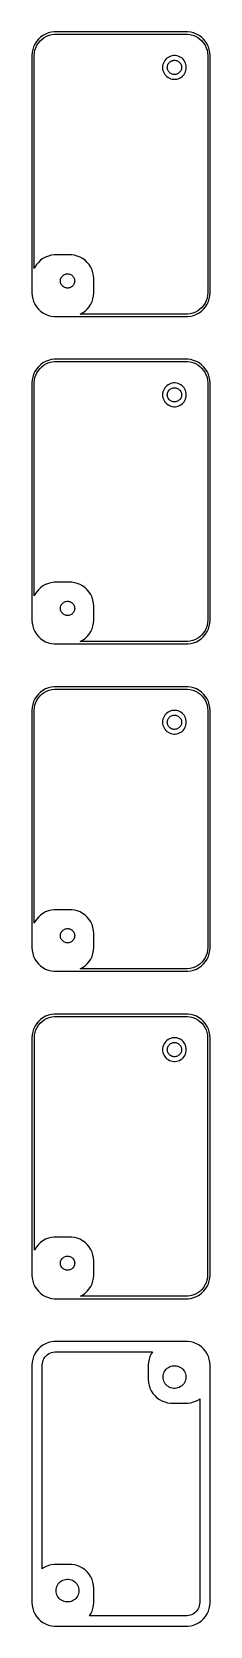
# Model space of a CAD drawing. Header units: metres. Extents: x -19 to 19, y 315 to 651.
import ezdxf

# ---------------------------------------------------------------- set-up
doc = ezdxf.new("R2010")
doc.units = ezdxf.units.M

msp = doc.modelspace()

# ---------------------------------------------------------------- linework, layer by layer
for p, q in [((-17.7951, 648.939), (-18.1315, 648.409)), ((-17.3948, 649.423), (-17.7951, 648.939)), ((-17.6934, 648.168), (-17.3906, 648.645)), ((-16.9371, 649.853), (-17.3948, 649.423)), ((-17.3906, 648.645), (-17.0303, 649.08)), ((-17.0303, 649.08), (-16.6184, 649.467)), ((-16.4291, 650.222), (-16.9371, 649.853)), ((-16.6184, 649.467), (-16.1612, 649.799)), ((-15.8789, 650.524), (-16.4291, 650.222)), ((-16.1612, 649.799), (-15.666, 650.072)), ((-15.2951, 650.755), (-15.8789, 650.524)), ((-15.666, 650.072), (-15.1406, 650.28)), ((-14.6869, 650.911), (-15.2951, 650.755)), ((-15.1406, 650.28), (-14.5932, 650.42)), ((-14.0639, 650.99), (-14.6869, 650.911)), ((-14.5932, 650.42), (-14.0325, 650.491)), ((14.0639, 650.99), (-14.0639, 650.99)), ((-14.0325, 650.491), (14.0325, 650.491)), ((14.0325, 650.491), (14.5932, 650.42)), ((14.6869, 650.911), (14.0639, 650.99)), ((14.5932, 650.42), (15.1406, 650.28)), ((15.2951, 650.755), (14.6869, 650.911)), ((15.1406, 650.28), (15.666, 650.072)), ((15.8789, 650.524), (15.2951, 650.755)), ((15.666, 650.072), (16.1612, 649.799)), ((16.4291, 650.222), (15.8789, 650.524)), ((16.1612, 649.799), (16.6184, 649.467)), ((16.9371, 649.853), (16.4291, 650.222)), ((16.6184, 649.467), (17.0303, 649.08)), ((17.3948, 649.423), (16.9371, 649.853)), ((17.0303, 649.08), (17.3906, 648.645)), ((17.3906, 648.645), (17.6934, 648.168)), ((17.7951, 648.939), (17.3948, 649.423)), ((18.1315, 648.409), (17.7951, 648.939)), ((-18.7106, 646.627), (-18.75, 646)), ((-18.75, 646), (-18.75, 596)), ((-18.5929, 647.243), (-18.7106, 646.627)), ((-18.3989, 647.841), (-18.5929, 647.243)), ((-18.1315, 648.409), (-18.3989, 647.841)), ((-18.25, 646), (-18.2145, 646.564)), ((-18.25, 601.157), (-18.25, 646)), ((-18.2145, 646.564), (-18.1086, 647.119)), ((-18.1086, 647.119), (-17.934, 647.657)), ((-17.934, 647.657), (-17.6934, 648.168)), ((9.42757, 645.211), (9.22745, 644.969)), ((9.65643, 645.426), (9.42757, 645.211)), ((9.91043, 645.611), (9.65643, 645.426)), ((10.1855, 645.762), (9.91043, 645.611)), ((10.4774, 645.878), (10.1855, 645.762)), ((10.7815, 645.956), (10.4774, 645.878)), ((11.093, 645.995), (10.7815, 645.956)), ((11.407, 645.995), (11.093, 645.995)), ((11.7184, 645.956), (11.407, 645.995)), ((12.0225, 645.878), (11.7184, 645.956)), ((12.3144, 645.762), (12.0225, 645.878)), ((12.5896, 645.611), (12.3144, 645.762)), ((12.8436, 645.426), (12.5896, 645.611)), ((13.0724, 645.211), (12.8436, 645.426)), ((13.2725, 644.969), (13.0724, 645.211)), ((17.6934, 648.168), (17.934, 647.657)), ((17.934, 647.657), (18.1086, 647.119)), ((18.1086, 647.119), (18.2145, 646.564)), ((18.3989, 647.841), (18.1315, 648.409)), ((18.2145, 646.564), (18.25, 646)), ((18.25, 646), (18.25, 596)), ((18.5929, 647.243), (18.3989, 647.841)), ((18.7106, 646.627), (18.5929, 647.243)), ((18.75, 646), (18.7106, 646.627)), ((18.75, 596), (18.75, 646)), ((8.7697, 643.813), (8.75, 643.5)), ((8.75, 643.5), (8.7697, 643.187)), ((8.82854, 644.122), (8.7697, 643.813)), ((8.7697, 643.187), (8.82854, 642.878)), ((8.92555, 644.42), (8.82854, 644.122)), ((8.82854, 642.878), (8.92555, 642.58)), ((9.05922, 644.704), (8.92555, 644.42)), ((8.92555, 642.58), (9.05922, 642.296)), ((9.22745, 644.969), (9.05922, 644.704)), ((9.05922, 642.296), (9.22745, 642.031)), ((9.22745, 642.031), (9.42757, 641.789)), ((9.42757, 641.789), (9.65643, 641.574)), ((9.75, 643.5), (9.76183, 643.688)), ((9.76183, 643.312), (9.75, 643.5)), ((9.76183, 643.688), (9.79712, 643.873)), ((9.79712, 643.127), (9.76183, 643.312)), ((9.79712, 643.873), (9.85533, 644.052)), ((9.85533, 642.948), (9.79712, 643.127)), ((9.85533, 644.052), (9.93553, 644.223)), ((9.93553, 642.777), (9.85533, 642.948)), ((9.93553, 644.223), (10.0365, 644.382)), ((10.0365, 642.618), (9.93553, 642.777)), ((10.0365, 644.382), (10.1565, 644.527)), ((10.1565, 642.473), (10.0365, 642.618)), ((10.1565, 644.527), (10.2939, 644.656)), ((10.2939, 642.344), (10.1565, 642.473)), ((10.2939, 644.656), (10.4463, 644.766)), ((10.4463, 642.234), (10.2939, 642.344)), ((10.4463, 644.766), (10.6113, 644.857)), ((10.6113, 642.143), (10.4463, 642.234)), ((10.6113, 644.857), (10.7865, 644.927)), ((10.7865, 642.073), (10.6113, 642.143)), ((10.7865, 644.927), (10.9689, 644.973)), ((10.9689, 642.027), (10.7865, 642.073)), ((10.9689, 644.973), (11.1558, 644.997)), ((11.1558, 642.003), (10.9689, 642.027)), ((11.1558, 644.997), (11.3442, 644.997)), ((11.3442, 642.003), (11.1558, 642.003)), ((11.3442, 644.997), (11.5311, 644.973)), ((11.5311, 642.027), (11.3442, 642.003)), ((11.5311, 644.973), (11.7135, 644.927)), ((11.7135, 642.073), (11.5311, 642.027)), ((11.7135, 644.927), (11.8887, 644.857)), ((11.8887, 642.143), (11.7135, 642.073)), ((11.8887, 644.857), (12.0537, 644.766)), ((12.0537, 642.234), (11.8887, 642.143)), ((12.0537, 644.766), (12.2061, 644.656)), ((12.2061, 642.344), (12.0537, 642.234)), ((12.2061, 644.656), (12.3434, 644.527)), ((12.3434, 642.473), (12.2061, 642.344)), ((12.3434, 644.527), (12.4635, 644.382)), ((12.4635, 642.618), (12.3434, 642.473)), ((12.4635, 644.382), (12.5645, 644.223)), ((12.5645, 642.777), (12.4635, 642.618)), ((12.5645, 644.223), (12.6447, 644.052)), ((12.6447, 642.948), (12.5645, 642.777)), ((12.6447, 644.052), (12.7029, 643.873)), ((12.7029, 643.127), (12.6447, 642.948)), ((12.7029, 643.873), (12.7382, 643.688)), ((12.7382, 643.312), (12.7029, 643.127)), ((12.7382, 643.688), (12.75, 643.5)), ((12.75, 643.5), (12.7382, 643.312)), ((12.8436, 641.574), (13.0724, 641.789)), ((13.0724, 641.789), (13.2725, 642.031)), ((13.4408, 644.704), (13.2725, 644.969)), ((13.2725, 642.031), (13.4408, 642.296)), ((13.5744, 644.42), (13.4408, 644.704)), ((13.4408, 642.296), (13.5744, 642.58)), ((13.6714, 644.122), (13.5744, 644.42)), ((13.5744, 642.58), (13.6714, 642.878)), ((13.7303, 643.813), (13.6714, 644.122)), ((13.6714, 642.878), (13.7303, 643.187)), ((13.75, 643.5), (13.7303, 643.813)), ((13.7303, 643.187), (13.75, 643.5)), ((9.65643, 641.574), (9.91043, 641.389)), ((9.91043, 641.389), (10.1855, 641.238)), ((10.1855, 641.238), (10.4774, 641.122)), ((10.4774, 641.122), (10.7815, 641.044)), ((10.7815, 641.044), (11.093, 641.005)), ((11.093, 641.005), (11.407, 641.005)), ((11.407, 641.005), (11.7184, 641.044)), ((11.7184, 641.044), (12.0225, 641.122)), ((12.0225, 641.122), (12.3144, 641.238)), ((12.3144, 641.238), (12.5896, 641.389)), ((12.5896, 641.389), (12.8436, 641.574)), ((-18.1315, 601.409), (-18.25, 601.157)), ((-17.7951, 601.939), (-18.1315, 601.409)), ((-17.3948, 602.423), (-17.7951, 601.939)), ((-16.9371, 602.853), (-17.3948, 602.423)), ((-16.4291, 603.222), (-16.9371, 602.853)), ((-15.8789, 603.524), (-16.4291, 603.222)), ((-15.2951, 603.755), (-15.8789, 603.524)), ((-14.6869, 603.911), (-15.2951, 603.755)), ((-14.0639, 603.99), (-14.6869, 603.911)), ((-10.436, 603.99), (-14.0639, 603.99)), ((-9.81308, 603.911), (-10.436, 603.99)), ((-9.20491, 603.755), (-9.81308, 603.911)), ((-8.62109, 603.524), (-9.20491, 603.755)), ((-8.07086, 603.222), (-8.62109, 603.524)), ((-7.56287, 602.853), (-8.07086, 603.222)), ((-7.10515, 602.423), (-7.56287, 602.853)), ((-6.70491, 601.939), (-7.10515, 602.423)), ((-6.36845, 601.409), (-6.70491, 601.939)), ((-6.1011, 600.841), (-6.36845, 601.409)), ((-12.75, 598.5), (-12.7382, 598.688)), ((-12.7382, 598.312), (-12.75, 598.5)), ((-12.7382, 598.688), (-12.7029, 598.873)), ((-12.7029, 598.127), (-12.7382, 598.312)), ((-12.7029, 598.873), (-12.6447, 599.052)), ((-12.6447, 597.948), (-12.7029, 598.127)), ((-12.6447, 599.052), (-12.5645, 599.223)), ((-12.5645, 599.223), (-12.4635, 599.382)), ((-12.4635, 599.382), (-12.3434, 599.527)), ((-12.3434, 599.527), (-12.2061, 599.656)), ((-12.2061, 599.656), (-12.0537, 599.766)), ((-12.0537, 599.766), (-11.8887, 599.857)), ((-11.8887, 599.857), (-11.7135, 599.927)), ((-11.7135, 599.927), (-11.5311, 599.973)), ((-11.5311, 599.973), (-11.3442, 599.997)), ((-11.3442, 599.997), (-11.1558, 599.997)), ((-11.1558, 599.997), (-10.9689, 599.973)), ((-10.9689, 599.973), (-10.7865, 599.927)), ((-10.7865, 599.927), (-10.6113, 599.857)), ((-10.6113, 599.857), (-10.4463, 599.766)), ((-10.4463, 599.766), (-10.2939, 599.656)), ((-10.2939, 599.656), (-10.1565, 599.527)), ((-10.1565, 599.527), (-10.0365, 599.382)), ((-10.0365, 599.382), (-9.93553, 599.223)), ((-9.93553, 599.223), (-9.85533, 599.052)), ((-9.85533, 599.052), (-9.79712, 598.873)), ((-9.79712, 598.127), (-9.85533, 597.948)), ((-9.79712, 598.873), (-9.76183, 598.688)), ((-9.76183, 598.312), (-9.79712, 598.127)), ((-9.76183, 598.688), (-9.75, 598.5)), ((-9.75, 598.5), (-9.76183, 598.312)), ((-5.90707, 600.243), (-6.1011, 600.841)), ((-5.78941, 599.627), (-5.90707, 600.243)), ((-5.75, 599), (-5.78941, 599.627)), ((-5.75, 596), (-5.75, 599)), ((-18.75, 596), (-18.7106, 595.373)), ((-18.7106, 595.373), (-18.5929, 594.757)), ((-18.5929, 594.757), (-18.3989, 594.159)), ((-12.5645, 597.777), (-12.6447, 597.948)), ((-12.4635, 597.618), (-12.5645, 597.777)), ((-12.3434, 597.473), (-12.4635, 597.618)), ((-12.2061, 597.344), (-12.3434, 597.473)), ((-12.0537, 597.234), (-12.2061, 597.344)), ((-11.8887, 597.143), (-12.0537, 597.234)), ((-11.7135, 597.073), (-11.8887, 597.143)), ((-11.5311, 597.027), (-11.7135, 597.073)), ((-11.3442, 597.003), (-11.5311, 597.027)), ((-11.1558, 597.003), (-11.3442, 597.003)), ((-10.9689, 597.027), (-11.1558, 597.003)), ((-10.7865, 597.073), (-10.9689, 597.027)), ((-10.6113, 597.143), (-10.7865, 597.073)), ((-10.4463, 597.234), (-10.6113, 597.143)), ((-10.2939, 597.344), (-10.4463, 597.234)), ((-10.1565, 597.473), (-10.2939, 597.344)), ((-10.0365, 597.618), (-10.1565, 597.473)), ((-9.93553, 597.777), (-10.0365, 597.618)), ((-9.85533, 597.948), (-9.93553, 597.777)), ((-6.1011, 594.159), (-5.90707, 594.757)), ((-5.90707, 594.757), (-5.78941, 595.373)), ((-5.78941, 595.373), (-5.75, 596)), ((18.1086, 594.881), (17.934, 594.343)), ((18.2145, 595.436), (18.1086, 594.881)), ((18.25, 596), (18.2145, 595.436)), ((18.3989, 594.159), (18.5929, 594.757)), ((18.5929, 594.757), (18.7106, 595.373)), ((18.7106, 595.373), (18.75, 596)), ((-18.3989, 594.159), (-18.1315, 593.591)), ((-18.1315, 593.591), (-17.7951, 593.061)), ((-17.7951, 593.061), (-17.3948, 592.577)), ((-17.3948, 592.577), (-16.9371, 592.147)), ((-16.9371, 592.147), (-16.4291, 591.778)), ((-16.4291, 591.778), (-15.8789, 591.476)), ((-15.8789, 591.476), (-15.2951, 591.245)), ((-8.56104, 591.509), (-8.07086, 591.778)), ((14.0325, 591.509), (-8.56104, 591.509)), ((-8.07086, 591.778), (-7.56287, 592.147)), ((-7.56287, 592.147), (-7.10515, 592.577)), ((-7.10515, 592.577), (-6.70491, 593.061)), ((-6.70491, 593.061), (-6.36845, 593.591)), ((-6.36845, 593.591), (-6.1011, 594.159)), ((14.5932, 591.58), (14.0325, 591.509)), ((15.1406, 591.72), (14.5932, 591.58)), ((15.666, 591.928), (15.1406, 591.72)), ((15.2951, 591.245), (15.8789, 591.476)), ((16.1612, 592.201), (15.666, 591.928)), ((15.8789, 591.476), (16.4291, 591.778)), ((16.6184, 592.533), (16.1612, 592.201)), ((16.4291, 591.778), (16.9371, 592.147)), ((17.0303, 592.92), (16.6184, 592.533)), ((16.9371, 592.147), (17.3948, 592.577)), ((17.3906, 593.355), (17.0303, 592.92)), ((17.6934, 593.832), (17.3906, 593.355)), ((17.3948, 592.577), (17.7951, 593.061)), ((17.934, 594.343), (17.6934, 593.832)), ((17.7951, 593.061), (18.1315, 593.591)), ((18.1315, 593.591), (18.3989, 594.159)), ((-15.2951, 591.245), (-14.6869, 591.089)), ((-14.6869, 591.089), (-14.0639, 591.01)), ((-14.0639, 591.01), (14.0639, 591.01)), ((14.0639, 591.01), (14.6869, 591.089)), ((14.6869, 591.089), (15.2951, 591.245)), ((-15.8789, 581.524), (-16.4291, 581.222)), ((-15.2951, 581.755), (-15.8789, 581.524)), ((-15.666, 581.072), (-15.1406, 581.28)), ((-14.6869, 581.911), (-15.2951, 581.755)), ((-15.1406, 581.28), (-14.5932, 581.42)), ((-14.0639, 581.99), (-14.6869, 581.911)), ((-14.5932, 581.42), (-14.0325, 581.491)), ((14.0639, 581.99), (-14.0639, 581.99)), ((-14.0325, 581.491), (14.0325, 581.491)), ((14.0325, 581.491), (14.5932, 581.42)), ((14.6869, 581.911), (14.0639, 581.99)), ((14.5932, 581.42), (15.1406, 581.28)), ((15.2951, 581.755), (14.6869, 581.911)), ((15.1406, 581.28), (15.666, 581.072)), ((15.8789, 581.524), (15.2951, 581.755)), ((16.4291, 581.222), (15.8789, 581.524)), ((-18.5929, 578.243), (-18.7106, 577.627)), ((-18.3989, 578.841), (-18.5929, 578.243)), ((-18.1315, 579.409), (-18.3989, 578.841)), ((-18.2145, 577.564), (-18.1086, 578.119)), ((-17.7951, 579.939), (-18.1315, 579.409)), ((-18.1086, 578.119), (-17.934, 578.657)), ((-17.934, 578.657), (-17.6934, 579.168)), ((-17.3948, 580.423), (-17.7951, 579.939)), ((-17.6934, 579.168), (-17.3906, 579.645)), ((-16.9371, 580.853), (-17.3948, 580.423)), ((-17.3906, 579.645), (-17.0303, 580.08)), ((-17.0303, 580.08), (-16.6184, 580.467)), ((-16.4291, 581.222), (-16.9371, 580.853)), ((-16.6184, 580.467), (-16.1612, 580.799)), ((-16.1612, 580.799), (-15.666, 581.072)), ((15.666, 581.072), (16.1612, 580.799)), ((16.1612, 580.799), (16.6184, 580.467)), ((16.9371, 580.853), (16.4291, 581.222)), ((16.6184, 580.467), (17.0303, 580.08)), ((17.3948, 580.423), (16.9371, 580.853)), ((17.0303, 580.08), (17.3906, 579.645)), ((17.3906, 579.645), (17.6934, 579.168)), ((17.7951, 579.939), (17.3948, 580.423)), ((17.6934, 579.168), (17.934, 578.657)), ((18.1315, 579.409), (17.7951, 579.939)), ((17.934, 578.657), (18.1086, 578.119)), ((18.1086, 578.119), (18.2145, 577.564)), ((18.3989, 578.841), (18.1315, 579.409)), ((18.5929, 578.243), (18.3989, 578.841)), ((18.7106, 577.627), (18.5929, 578.243)), ((-18.7106, 577.627), (-18.75, 577)), ((-18.75, 577), (-18.75, 527)), ((-18.25, 577), (-18.2145, 577.564)), ((-18.25, 532.157), (-18.25, 577)), ((8.7697, 574.813), (8.75, 574.5)), ((8.82854, 575.122), (8.7697, 574.813)), ((8.92555, 575.42), (8.82854, 575.122)), ((9.05922, 575.704), (8.92555, 575.42)), ((9.22745, 575.969), (9.05922, 575.704)), ((9.42757, 576.211), (9.22745, 575.969)), ((9.65643, 576.426), (9.42757, 576.211)), ((9.91043, 576.611), (9.65643, 576.426)), ((9.75, 574.5), (9.76183, 574.688)), ((9.76183, 574.688), (9.79712, 574.873)), ((9.79712, 574.873), (9.85533, 575.052)), ((9.85533, 575.052), (9.93553, 575.223)), ((10.1855, 576.762), (9.91043, 576.611)), ((9.93553, 575.223), (10.0365, 575.382)), ((10.0365, 575.382), (10.1565, 575.527)), ((10.1565, 575.527), (10.2939, 575.656)), ((10.4774, 576.878), (10.1855, 576.762)), ((10.2939, 575.656), (10.4463, 575.766)), ((10.4463, 575.766), (10.6113, 575.857)), ((10.7815, 576.956), (10.4774, 576.878)), ((10.6113, 575.857), (10.7865, 575.927)), ((11.093, 576.995), (10.7815, 576.956)), ((10.7865, 575.927), (10.9689, 575.973)), ((10.9689, 575.973), (11.1558, 575.997)), ((11.407, 576.995), (11.093, 576.995)), ((11.1558, 575.997), (11.3442, 575.997)), ((11.3442, 575.997), (11.5311, 575.973)), ((11.7184, 576.956), (11.407, 576.995)), ((11.5311, 575.973), (11.7135, 575.927)), ((11.7135, 575.927), (11.8887, 575.857)), ((12.0225, 576.878), (11.7184, 576.956)), ((11.8887, 575.857), (12.0537, 575.766)), ((12.3144, 576.762), (12.0225, 576.878)), ((12.0537, 575.766), (12.2061, 575.656)), ((12.2061, 575.656), (12.3434, 575.527)), ((12.5896, 576.611), (12.3144, 576.762)), ((12.3434, 575.527), (12.4635, 575.382)), ((12.4635, 575.382), (12.5645, 575.223)), ((12.5645, 575.223), (12.6447, 575.052)), ((12.8436, 576.426), (12.5896, 576.611)), ((12.6447, 575.052), (12.7029, 574.873)), ((12.7029, 574.873), (12.7382, 574.688)), ((12.7382, 574.688), (12.75, 574.5)), ((13.0724, 576.211), (12.8436, 576.426)), ((13.2725, 575.969), (13.0724, 576.211)), ((13.4408, 575.704), (13.2725, 575.969)), ((13.5744, 575.42), (13.4408, 575.704)), ((13.6714, 575.122), (13.5744, 575.42)), ((13.7303, 574.813), (13.6714, 575.122)), ((13.75, 574.5), (13.7303, 574.813)), ((18.2145, 577.564), (18.25, 577)), ((18.25, 577), (18.25, 527)), ((18.75, 577), (18.7106, 577.627)), ((18.75, 527), (18.75, 577)), ((8.75, 574.5), (8.7697, 574.187)), ((8.7697, 574.187), (8.82854, 573.878)), ((8.82854, 573.878), (8.92555, 573.58)), ((8.92555, 573.58), (9.05922, 573.296)), ((9.05922, 573.296), (9.22745, 573.031)), ((9.22745, 573.031), (9.42757, 572.789)), ((9.42757, 572.789), (9.65643, 572.574)), ((9.65643, 572.574), (9.91043, 572.389)), ((9.76183, 574.312), (9.75, 574.5)), ((9.79712, 574.127), (9.76183, 574.312)), ((9.85533, 573.948), (9.79712, 574.127)), ((9.93553, 573.777), (9.85533, 573.948)), ((9.91043, 572.389), (10.1855, 572.238)), ((10.0365, 573.618), (9.93553, 573.777)), ((10.1565, 573.473), (10.0365, 573.618)), ((10.2939, 573.344), (10.1565, 573.473)), ((10.1855, 572.238), (10.4774, 572.122)), ((10.4463, 573.234), (10.2939, 573.344)), ((10.6113, 573.143), (10.4463, 573.234)), ((10.4774, 572.122), (10.7815, 572.044)), ((10.7865, 573.073), (10.6113, 573.143)), ((10.7815, 572.044), (11.093, 572.005)), ((10.9689, 573.027), (10.7865, 573.073)), ((11.1558, 573.003), (10.9689, 573.027)), ((11.093, 572.005), (11.407, 572.005)), ((11.3442, 573.003), (11.1558, 573.003)), ((11.5311, 573.027), (11.3442, 573.003)), ((11.407, 572.005), (11.7184, 572.044)), ((11.7135, 573.073), (11.5311, 573.027)), ((11.8887, 573.143), (11.7135, 573.073)), ((11.7184, 572.044), (12.0225, 572.122)), ((12.0537, 573.234), (11.8887, 573.143)), ((12.0225, 572.122), (12.3144, 572.238)), ((12.2061, 573.344), (12.0537, 573.234)), ((12.3434, 573.473), (12.2061, 573.344)), ((12.3144, 572.238), (12.5896, 572.389)), ((12.4635, 573.618), (12.3434, 573.473)), ((12.5645, 573.777), (12.4635, 573.618)), ((12.6447, 573.948), (12.5645, 573.777)), ((12.5896, 572.389), (12.8436, 572.574)), ((12.7029, 574.127), (12.6447, 573.948)), ((12.7382, 574.312), (12.7029, 574.127)), ((12.75, 574.5), (12.7382, 574.312)), ((12.8436, 572.574), (13.0724, 572.789)), ((13.0724, 572.789), (13.2725, 573.031)), ((13.2725, 573.031), (13.4408, 573.296)), ((13.4408, 573.296), (13.5744, 573.58)), ((13.5744, 573.58), (13.6714, 573.878)), ((13.6714, 573.878), (13.7303, 574.187)), ((13.7303, 574.187), (13.75, 574.5)), ((-16.4291, 534.222), (-16.9371, 533.853)), ((-15.8789, 534.524), (-16.4291, 534.222)), ((-15.2951, 534.755), (-15.8789, 534.524)), ((-14.6869, 534.911), (-15.2951, 534.755)), ((-14.0639, 534.99), (-14.6869, 534.911)), ((-10.436, 534.99), (-14.0639, 534.99)), ((-9.81308, 534.911), (-10.436, 534.99)), ((-9.20491, 534.755), (-9.81308, 534.911)), ((-8.62109, 534.524), (-9.20491, 534.755)), ((-8.07086, 534.222), (-8.62109, 534.524)), ((-7.56287, 533.853), (-8.07086, 534.222)), ((-18.1315, 532.409), (-18.25, 532.157)), ((-17.7951, 532.939), (-18.1315, 532.409)), ((-17.3948, 533.423), (-17.7951, 532.939)), ((-16.9371, 533.853), (-17.3948, 533.423)), ((-12.0537, 530.766), (-11.8887, 530.857)), ((-11.8887, 530.857), (-11.7135, 530.927)), ((-11.7135, 530.927), (-11.5311, 530.973)), ((-11.5311, 530.973), (-11.3442, 530.997)), ((-11.3442, 530.997), (-11.1558, 530.997)), ((-11.1558, 530.997), (-10.9689, 530.973)), ((-10.9689, 530.973), (-10.7865, 530.927)), ((-10.7865, 530.927), (-10.6113, 530.857)), ((-10.6113, 530.857), (-10.4463, 530.766)), ((-7.10515, 533.423), (-7.56287, 533.853)), ((-6.70491, 532.939), (-7.10515, 533.423)), ((-6.36845, 532.409), (-6.70491, 532.939)), ((-6.1011, 531.841), (-6.36845, 532.409)), ((-5.90707, 531.243), (-6.1011, 531.841)), ((-5.78941, 530.627), (-5.90707, 531.243)), ((-12.75, 529.5), (-12.7382, 529.688)), ((-12.7382, 529.312), (-12.75, 529.5)), ((-12.7382, 529.688), (-12.7029, 529.873)), ((-12.7029, 529.127), (-12.7382, 529.312)), ((-12.7029, 529.873), (-12.6447, 530.052)), ((-12.6447, 528.948), (-12.7029, 529.127)), ((-12.6447, 530.052), (-12.5645, 530.223)), ((-12.5645, 528.777), (-12.6447, 528.948)), ((-12.5645, 530.223), (-12.4635, 530.382)), ((-12.4635, 528.618), (-12.5645, 528.777)), ((-12.4635, 530.382), (-12.3434, 530.527)), ((-12.3434, 528.473), (-12.4635, 528.618)), ((-12.3434, 530.527), (-12.2061, 530.656)), ((-12.2061, 528.344), (-12.3434, 528.473)), ((-12.2061, 530.656), (-12.0537, 530.766)), ((-12.0537, 528.234), (-12.2061, 528.344)), ((-11.8887, 528.143), (-12.0537, 528.234)), ((-11.7135, 528.073), (-11.8887, 528.143)), ((-11.5311, 528.027), (-11.7135, 528.073)), ((-11.3442, 528.003), (-11.5311, 528.027)), ((-11.1558, 528.003), (-11.3442, 528.003)), ((-10.9689, 528.027), (-11.1558, 528.003)), ((-10.7865, 528.073), (-10.9689, 528.027)), ((-10.6113, 528.143), (-10.7865, 528.073)), ((-10.4463, 528.234), (-10.6113, 528.143)), ((-10.4463, 530.766), (-10.2939, 530.656)), ((-10.2939, 528.344), (-10.4463, 528.234)), ((-10.2939, 530.656), (-10.1565, 530.527)), ((-10.1565, 528.473), (-10.2939, 528.344)), ((-10.1565, 530.527), (-10.0365, 530.382)), ((-10.0365, 528.618), (-10.1565, 528.473)), ((-10.0365, 530.382), (-9.93553, 530.223)), ((-9.93553, 528.777), (-10.0365, 528.618)), ((-9.93553, 530.223), (-9.85533, 530.052)), ((-9.85533, 528.948), (-9.93553, 528.777)), ((-9.85533, 530.052), (-9.79712, 529.873)), ((-9.79712, 529.127), (-9.85533, 528.948)), ((-9.79712, 529.873), (-9.76183, 529.688)), ((-9.76183, 529.312), (-9.79712, 529.127)), ((-9.76183, 529.688), (-9.75, 529.5)), ((-9.75, 529.5), (-9.76183, 529.312)), ((-5.75, 530), (-5.78941, 530.627)), ((-5.75, 527), (-5.75, 530)), ((-18.75, 527), (-18.7106, 526.373)), ((-18.7106, 526.373), (-18.5929, 525.757)), ((-18.5929, 525.757), (-18.3989, 525.159)), ((-18.3989, 525.159), (-18.1315, 524.591)), ((-18.1315, 524.591), (-17.7951, 524.061)), ((-6.70491, 524.061), (-6.36845, 524.591)), ((-6.36845, 524.591), (-6.1011, 525.159)), ((-6.1011, 525.159), (-5.90707, 525.757)), ((-5.90707, 525.757), (-5.78941, 526.373)), ((-5.78941, 526.373), (-5.75, 527)), ((17.3906, 524.355), (17.0303, 523.92)), ((17.6934, 524.832), (17.3906, 524.355)), ((17.934, 525.343), (17.6934, 524.832)), ((17.7951, 524.061), (18.1315, 524.591)), ((18.1086, 525.881), (17.934, 525.343)), ((18.2145, 526.436), (18.1086, 525.881)), ((18.1315, 524.591), (18.3989, 525.159)), ((18.25, 527), (18.2145, 526.436)), ((18.3989, 525.159), (18.5929, 525.757)), ((18.5929, 525.757), (18.7106, 526.373)), ((18.7106, 526.373), (18.75, 527)), ((-17.7951, 524.061), (-17.3948, 523.577)), ((-17.3948, 523.577), (-16.9371, 523.147)), ((-16.9371, 523.147), (-16.4291, 522.778)), ((-16.4291, 522.778), (-15.8789, 522.476)), ((-15.8789, 522.476), (-15.2951, 522.245)), ((-15.2951, 522.245), (-14.6869, 522.089)), ((-14.6869, 522.089), (-14.0639, 522.01)), ((-14.0639, 522.01), (14.0639, 522.01)), ((-8.56104, 522.509), (-8.07086, 522.778)), ((14.0325, 522.509), (-8.56104, 522.509)), ((-8.07086, 522.778), (-7.56287, 523.147)), ((-7.56287, 523.147), (-7.10515, 523.577)), ((-7.10515, 523.577), (-6.70491, 524.061)), ((14.5932, 522.58), (14.0325, 522.509)), ((14.0639, 522.01), (14.6869, 522.089)), ((15.1406, 522.72), (14.5932, 522.58)), ((14.6869, 522.089), (15.2951, 522.245)), ((15.666, 522.928), (15.1406, 522.72)), ((15.2951, 522.245), (15.8789, 522.476)), ((16.1612, 523.201), (15.666, 522.928)), ((15.8789, 522.476), (16.4291, 522.778)), ((16.6184, 523.533), (16.1612, 523.201)), ((16.4291, 522.778), (16.9371, 523.147)), ((17.0303, 523.92), (16.6184, 523.533)), ((16.9371, 523.147), (17.3948, 523.577)), ((17.3948, 523.577), (17.7951, 524.061)), ((-17.7951, 510.939), (-18.1315, 510.409)), ((-17.3948, 511.423), (-17.7951, 510.939)), ((-16.9371, 511.853), (-17.3948, 511.423)), ((-17.3906, 510.645), (-17.0303, 511.08)), ((-17.0303, 511.08), (-16.6184, 511.467)), ((-16.4291, 512.222), (-16.9371, 511.853)), ((-16.6184, 511.467), (-16.1612, 511.799)), ((-15.8789, 512.524), (-16.4291, 512.222)), ((-16.1612, 511.799), (-15.666, 512.072)), ((-15.2951, 512.755), (-15.8789, 512.524)), ((-15.666, 512.072), (-15.1406, 512.28)), ((-14.6869, 512.911), (-15.2951, 512.755)), ((-15.1406, 512.28), (-14.5932, 512.42)), ((-14.0639, 512.99), (-14.6869, 512.911)), ((-14.5932, 512.42), (-14.0325, 512.491)), ((14.0639, 512.99), (-14.0639, 512.99)), ((-14.0325, 512.491), (14.0325, 512.491)), ((14.0325, 512.491), (14.5932, 512.42)), ((14.6869, 512.911), (14.0639, 512.99)), ((14.5932, 512.42), (15.1406, 512.28)), ((15.2951, 512.755), (14.6869, 512.911)), ((15.1406, 512.28), (15.666, 512.072)), ((15.8789, 512.524), (15.2951, 512.755)), ((15.666, 512.072), (16.1612, 511.799)), ((16.4291, 512.222), (15.8789, 512.524)), ((16.1612, 511.799), (16.6184, 511.467)), ((16.9371, 511.853), (16.4291, 512.222)), ((16.6184, 511.467), (17.0303, 511.08)), ((17.3948, 511.423), (16.9371, 511.853)), ((17.0303, 511.08), (17.3906, 510.645)), ((17.7951, 510.939), (17.3948, 511.423)), ((18.1315, 510.409), (17.7951, 510.939)), ((-18.7106, 508.627), (-18.75, 508)), ((-18.75, 508), (-18.75, 458)), ((-18.5929, 509.243), (-18.7106, 508.627)), ((-18.3989, 509.841), (-18.5929, 509.243)), ((-18.1315, 510.409), (-18.3989, 509.841)), ((-18.25, 508), (-18.2145, 508.564)), ((-18.25, 463.157), (-18.25, 508)), ((-18.2145, 508.564), (-18.1086, 509.119)), ((-18.1086, 509.119), (-17.934, 509.657)), ((-17.934, 509.657), (-17.6934, 510.168)), ((-17.6934, 510.168), (-17.3906, 510.645)), ((9.65643, 507.426), (9.42757, 507.211)), ((9.91043, 507.611), (9.65643, 507.426)), ((10.1855, 507.762), (9.91043, 507.611)), ((10.4774, 507.878), (10.1855, 507.762)), ((10.7815, 507.956), (10.4774, 507.878)), ((11.093, 507.995), (10.7815, 507.956)), ((11.407, 507.995), (11.093, 507.995)), ((11.7184, 507.956), (11.407, 507.995)), ((12.0225, 507.878), (11.7184, 507.956)), ((12.3144, 507.762), (12.0225, 507.878)), ((12.5896, 507.611), (12.3144, 507.762)), ((12.8436, 507.426), (12.5896, 507.611)), ((13.0724, 507.211), (12.8436, 507.426)), ((17.3906, 510.645), (17.6934, 510.168)), ((17.6934, 510.168), (17.934, 509.657)), ((17.934, 509.657), (18.1086, 509.119)), ((18.1086, 509.119), (18.2145, 508.564)), ((18.3989, 509.841), (18.1315, 510.409)), ((18.2145, 508.564), (18.25, 508)), ((18.25, 508), (18.25, 458)), ((18.5929, 509.243), (18.3989, 509.841)), ((18.7106, 508.627), (18.5929, 509.243)), ((18.75, 508), (18.7106, 508.627)), ((18.75, 458), (18.75, 508)), ((8.7697, 505.813), (8.75, 505.5)), ((8.75, 505.5), (8.7697, 505.187)), ((8.82854, 506.122), (8.7697, 505.813)), ((8.7697, 505.187), (8.82854, 504.878)), ((8.92555, 506.42), (8.82854, 506.122)), ((8.82854, 504.878), (8.92555, 504.58)), ((9.05922, 506.704), (8.92555, 506.42)), ((8.92555, 504.58), (9.05922, 504.296)), ((9.22745, 506.969), (9.05922, 506.704)), ((9.05922, 504.296), (9.22745, 504.031)), ((9.42757, 507.211), (9.22745, 506.969)), ((9.22745, 504.031), (9.42757, 503.789)), ((9.75, 505.5), (9.76183, 505.688)), ((9.76183, 505.312), (9.75, 505.5)), ((9.76183, 505.688), (9.79712, 505.873)), ((9.79712, 505.127), (9.76183, 505.312)), ((9.79712, 505.873), (9.85533, 506.052)), ((9.85533, 504.948), (9.79712, 505.127)), ((9.85533, 506.052), (9.93553, 506.223)), ((9.93553, 504.777), (9.85533, 504.948)), ((9.93553, 506.223), (10.0365, 506.382)), ((10.0365, 504.618), (9.93553, 504.777)), ((10.0365, 506.382), (10.1565, 506.527)), ((10.1565, 504.473), (10.0365, 504.618)), ((10.1565, 506.527), (10.2939, 506.656)), ((10.2939, 504.344), (10.1565, 504.473)), ((10.2939, 506.656), (10.4463, 506.766)), ((10.4463, 504.234), (10.2939, 504.344)), ((10.4463, 506.766), (10.6113, 506.857)), ((10.6113, 504.143), (10.4463, 504.234)), ((10.6113, 506.857), (10.7865, 506.927)), ((10.7865, 504.073), (10.6113, 504.143)), ((10.7865, 506.927), (10.9689, 506.973)), ((10.9689, 504.027), (10.7865, 504.073)), ((10.9689, 506.973), (11.1558, 506.997)), ((11.1558, 504.003), (10.9689, 504.027)), ((11.1558, 506.997), (11.3442, 506.997)), ((11.3442, 504.003), (11.1558, 504.003)), ((11.3442, 506.997), (11.5311, 506.973)), ((11.5311, 504.027), (11.3442, 504.003)), ((11.5311, 506.973), (11.7135, 506.927)), ((11.7135, 504.073), (11.5311, 504.027)), ((11.7135, 506.927), (11.8887, 506.857)), ((11.8887, 504.143), (11.7135, 504.073)), ((11.8887, 506.857), (12.0537, 506.766)), ((12.0537, 504.234), (11.8887, 504.143)), ((12.0537, 506.766), (12.2061, 506.656)), ((12.2061, 504.344), (12.0537, 504.234)), ((12.2061, 506.656), (12.3434, 506.527)), ((12.3434, 504.473), (12.2061, 504.344)), ((12.3434, 506.527), (12.4635, 506.382)), ((12.4635, 504.618), (12.3434, 504.473)), ((12.4635, 506.382), (12.5645, 506.223)), ((12.5645, 504.777), (12.4635, 504.618)), ((12.5645, 506.223), (12.6447, 506.052)), ((12.6447, 504.948), (12.5645, 504.777)), ((12.6447, 506.052), (12.7029, 505.873)), ((12.7029, 505.127), (12.6447, 504.948)), ((12.7029, 505.873), (12.7382, 505.688)), ((12.7382, 505.312), (12.7029, 505.127)), ((12.7382, 505.688), (12.75, 505.5)), ((12.75, 505.5), (12.7382, 505.312)), ((13.2725, 506.969), (13.0724, 507.211)), ((13.0724, 503.789), (13.2725, 504.031)), ((13.4408, 506.704), (13.2725, 506.969)), ((13.2725, 504.031), (13.4408, 504.296)), ((13.5744, 506.42), (13.4408, 506.704)), ((13.4408, 504.296), (13.5744, 504.58)), ((13.6714, 506.122), (13.5744, 506.42)), ((13.5744, 504.58), (13.6714, 504.878)), ((13.7303, 505.813), (13.6714, 506.122)), ((13.6714, 504.878), (13.7303, 505.187)), ((13.75, 505.5), (13.7303, 505.813)), ((13.7303, 505.187), (13.75, 505.5)), ((9.42757, 503.789), (9.65643, 503.574)), ((9.65643, 503.574), (9.91043, 503.389)), ((9.91043, 503.389), (10.1855, 503.238)), ((10.1855, 503.238), (10.4774, 503.122)), ((10.4774, 503.122), (10.7815, 503.044)), ((10.7815, 503.044), (11.093, 503.005)), ((11.093, 503.005), (11.407, 503.005)), ((11.407, 503.005), (11.7184, 503.044)), ((11.7184, 503.044), (12.0225, 503.122)), ((12.0225, 503.122), (12.3144, 503.238)), ((12.3144, 503.238), (12.5896, 503.389)), ((12.5896, 503.389), (12.8436, 503.574)), ((12.8436, 503.574), (13.0724, 503.789)), ((-17.7951, 463.939), (-18.1315, 463.409)), ((-17.3948, 464.423), (-17.7951, 463.939)), ((-16.9371, 464.853), (-17.3948, 464.423)), ((-16.4291, 465.222), (-16.9371, 464.853)), ((-15.8789, 465.524), (-16.4291, 465.222)), ((-15.2951, 465.755), (-15.8789, 465.524)), ((-14.6869, 465.911), (-15.2951, 465.755)), ((-14.0639, 465.99), (-14.6869, 465.911)), ((-10.436, 465.99), (-14.0639, 465.99)), ((-9.81308, 465.911), (-10.436, 465.99)), ((-9.20491, 465.755), (-9.81308, 465.911)), ((-8.62109, 465.524), (-9.20491, 465.755)), ((-8.07086, 465.222), (-8.62109, 465.524)), ((-7.56287, 464.853), (-8.07086, 465.222)), ((-7.10515, 464.423), (-7.56287, 464.853)), ((-6.70491, 463.939), (-7.10515, 464.423)), ((-6.36845, 463.409), (-6.70491, 463.939)), ((-18.1315, 463.409), (-18.25, 463.157)), ((-12.75, 460.5), (-12.7382, 460.688)), ((-12.7382, 460.312), (-12.75, 460.5)), ((-12.7382, 460.688), (-12.7029, 460.873)), ((-12.7029, 460.127), (-12.7382, 460.312)), ((-12.7029, 460.873), (-12.6447, 461.052)), ((-12.6447, 461.052), (-12.5645, 461.223)), ((-12.5645, 461.223), (-12.4635, 461.382)), ((-12.4635, 461.382), (-12.3434, 461.527)), ((-12.3434, 461.527), (-12.2061, 461.656)), ((-12.2061, 461.656), (-12.0537, 461.766)), ((-12.0537, 461.766), (-11.8887, 461.857)), ((-11.8887, 461.857), (-11.7135, 461.927)), ((-11.7135, 461.927), (-11.5311, 461.973)), ((-11.5311, 461.973), (-11.3442, 461.997)), ((-11.3442, 461.997), (-11.1558, 461.997)), ((-11.1558, 461.997), (-10.9689, 461.973)), ((-10.9689, 461.973), (-10.7865, 461.927)), ((-10.7865, 461.927), (-10.6113, 461.857)), ((-10.6113, 461.857), (-10.4463, 461.766)), ((-10.4463, 461.766), (-10.2939, 461.656)), ((-10.2939, 461.656), (-10.1565, 461.527)), ((-10.1565, 461.527), (-10.0365, 461.382)), ((-10.0365, 461.382), (-9.93553, 461.223)), ((-9.93553, 461.223), (-9.85533, 461.052)), ((-9.85533, 461.052), (-9.79712, 460.873)), ((-9.79712, 460.873), (-9.76183, 460.688)), ((-9.76183, 460.312), (-9.79712, 460.127)), ((-9.76183, 460.688), (-9.75, 460.5)), ((-9.75, 460.5), (-9.76183, 460.312)), ((-6.1011, 462.841), (-6.36845, 463.409)), ((-5.90707, 462.243), (-6.1011, 462.841)), ((-5.78941, 461.627), (-5.90707, 462.243)), ((-5.75, 461), (-5.78941, 461.627)), ((-5.75, 458), (-5.75, 461)), ((-18.75, 458), (-18.7106, 457.373)), ((-18.7106, 457.373), (-18.5929, 456.757)), ((-12.6447, 459.948), (-12.7029, 460.127)), ((-12.5645, 459.777), (-12.6447, 459.948)), ((-12.4635, 459.618), (-12.5645, 459.777)), ((-12.3434, 459.473), (-12.4635, 459.618)), ((-12.2061, 459.344), (-12.3434, 459.473)), ((-12.0537, 459.234), (-12.2061, 459.344)), ((-11.8887, 459.143), (-12.0537, 459.234)), ((-11.7135, 459.073), (-11.8887, 459.143)), ((-11.5311, 459.027), (-11.7135, 459.073)), ((-11.3442, 459.003), (-11.5311, 459.027)), ((-11.1558, 459.003), (-11.3442, 459.003)), ((-10.9689, 459.027), (-11.1558, 459.003)), ((-10.7865, 459.073), (-10.9689, 459.027)), ((-10.6113, 459.143), (-10.7865, 459.073)), ((-10.4463, 459.234), (-10.6113, 459.143)), ((-10.2939, 459.344), (-10.4463, 459.234)), ((-10.1565, 459.473), (-10.2939, 459.344)), ((-10.0365, 459.618), (-10.1565, 459.473)), ((-9.93553, 459.777), (-10.0365, 459.618)), ((-9.85533, 459.948), (-9.93553, 459.777)), ((-9.79712, 460.127), (-9.85533, 459.948)), ((-5.90707, 456.757), (-5.78941, 457.373)), ((-5.78941, 457.373), (-5.75, 458)), ((18.2145, 457.436), (18.1086, 456.881)), ((18.25, 458), (18.2145, 457.436)), ((18.5929, 456.757), (18.7106, 457.373)), ((18.7106, 457.373), (18.75, 458)), ((-18.5929, 456.757), (-18.3989, 456.159)), ((-18.3989, 456.159), (-18.1315, 455.591)), ((-18.1315, 455.591), (-17.7951, 455.061)), ((-17.7951, 455.061), (-17.3948, 454.577)), ((-17.3948, 454.577), (-16.9371, 454.147)), ((-16.9371, 454.147), (-16.4291, 453.778)), ((-16.4291, 453.778), (-15.8789, 453.476)), ((-8.56104, 453.509), (-8.07086, 453.778)), ((-8.07086, 453.778), (-7.56287, 454.147)), ((-7.56287, 454.147), (-7.10515, 454.577)), ((-7.10515, 454.577), (-6.70491, 455.061)), ((-6.70491, 455.061), (-6.36845, 455.591)), ((-6.36845, 455.591), (-6.1011, 456.159)), ((-6.1011, 456.159), (-5.90707, 456.757)), ((14.5932, 453.58), (14.0325, 453.509)), ((15.1406, 453.72), (14.5932, 453.58)), ((15.666, 453.928), (15.1406, 453.72)), ((16.1612, 454.201), (15.666, 453.928)), ((15.8789, 453.476), (16.4291, 453.778)), ((16.6184, 454.533), (16.1612, 454.201)), ((16.4291, 453.778), (16.9371, 454.147)), ((17.0303, 454.92), (16.6184, 454.533)), ((16.9371, 454.147), (17.3948, 454.577)), ((17.3906, 455.355), (17.0303, 454.92)), ((17.6934, 455.832), (17.3906, 455.355)), ((17.3948, 454.577), (17.7951, 455.061)), ((17.934, 456.343), (17.6934, 455.832)), ((17.7951, 455.061), (18.1315, 455.591)), ((18.1086, 456.881), (17.934, 456.343)), ((18.1315, 455.591), (18.3989, 456.159)), ((18.3989, 456.159), (18.5929, 456.757)), ((-15.8789, 453.476), (-15.2951, 453.245)), ((-15.2951, 453.245), (-14.6869, 453.089)), ((-14.6869, 453.089), (-14.0639, 453.01)), ((-14.0639, 453.01), (14.0639, 453.01)), ((14.0325, 453.509), (-8.56104, 453.509)), ((14.0639, 453.01), (14.6869, 453.089)), ((14.6869, 453.089), (15.2951, 453.245)), ((15.2951, 453.245), (15.8789, 453.476)), ((-15.8789, 443.524), (-16.4291, 443.222)), ((-15.2951, 443.755), (-15.8789, 443.524)), ((-14.6869, 443.911), (-15.2951, 443.755)), ((-14.0639, 443.99), (-14.6869, 443.911)), ((14.0639, 443.99), (-14.0639, 443.99)), ((14.6869, 443.911), (14.0639, 443.99)), ((15.2951, 443.755), (14.6869, 443.911)), ((15.8789, 443.524), (15.2951, 443.755)), ((16.4291, 443.222), (15.8789, 443.524)), ((-18.5929, 440.243), (-18.7106, 439.627)), ((-18.3989, 440.841), (-18.5929, 440.243)), ((-18.1315, 441.409), (-18.3989, 440.841)), ((-17.7951, 441.939), (-18.1315, 441.409)), ((-18.0782, 440.111), (-17.9047, 440.645)), ((-17.9047, 440.645), (-17.6658, 441.153)), ((-17.3948, 442.423), (-17.7951, 441.939)), ((-17.6658, 441.153), (-17.3651, 441.627)), ((-16.9371, 442.853), (-17.3948, 442.423)), ((-17.3651, 441.627), (-17.0074, 442.059)), ((-17.0074, 442.059), (-16.5983, 442.443)), ((-16.4291, 443.222), (-16.9371, 442.853)), ((-16.5983, 442.443), (-16.1444, 442.773)), ((-16.1444, 442.773), (-15.6526, 443.043)), ((-15.6526, 443.043), (-15.1308, 443.25)), ((-15.1308, 443.25), (-14.5873, 443.389)), ((-14.5873, 443.389), (-14.0306, 443.46)), ((-14.0306, 443.46), (14.0306, 443.46)), ((14.0306, 443.46), (14.5873, 443.389)), ((14.5873, 443.389), (15.1308, 443.25)), ((15.1308, 443.25), (15.6526, 443.043)), ((15.6526, 443.043), (16.1444, 442.773)), ((16.1444, 442.773), (16.5983, 442.443)), ((16.9371, 442.853), (16.4291, 443.222)), ((16.5983, 442.443), (17.0074, 442.059)), ((17.3948, 442.423), (16.9371, 442.853)), ((17.0074, 442.059), (17.3651, 441.627)), ((17.3651, 441.627), (17.6658, 441.153)), ((17.7951, 441.939), (17.3948, 442.423)), ((17.6658, 441.153), (17.9047, 440.645)), ((18.1315, 441.409), (17.7951, 441.939)), ((17.9047, 440.645), (18.0782, 440.111)), ((18.3989, 440.841), (18.1315, 441.409)), ((18.5929, 440.243), (18.3989, 440.841)), ((18.7106, 439.627), (18.5929, 440.243)), ((-18.7106, 439.627), (-18.75, 439)), ((-18.75, 439), (-18.75, 389)), ((-18.2185, 439), (-18.1833, 439.56)), ((-18.2185, 394.224), (-18.2185, 439)), ((-18.1833, 439.56), (-18.0782, 440.111)), ((8.7697, 436.813), (8.75, 436.5)), ((8.82854, 437.122), (8.7697, 436.813)), ((8.92555, 437.42), (8.82854, 437.122)), ((9.05922, 437.704), (8.92555, 437.42)), ((9.22745, 437.969), (9.05922, 437.704)), ((9.42757, 438.211), (9.22745, 437.969)), ((9.65643, 438.426), (9.42757, 438.211)), ((9.91043, 438.611), (9.65643, 438.426)), ((9.76183, 436.688), (9.79712, 436.873)), ((9.79712, 436.873), (9.85533, 437.052)), ((9.85533, 437.052), (9.93553, 437.223)), ((10.1855, 438.762), (9.91043, 438.611)), ((9.93553, 437.223), (10.0365, 437.382)), ((10.0365, 437.382), (10.1565, 437.527)), ((10.1565, 437.527), (10.2939, 437.656)), ((10.4774, 438.878), (10.1855, 438.762)), ((10.2939, 437.656), (10.4463, 437.766)), ((10.4463, 437.766), (10.6113, 437.857)), ((10.7815, 438.956), (10.4774, 438.878)), ((10.6113, 437.857), (10.7865, 437.927)), ((11.093, 438.995), (10.7815, 438.956)), ((10.7865, 437.927), (10.9689, 437.973)), ((10.9689, 437.973), (11.1558, 437.997)), ((11.407, 438.995), (11.093, 438.995)), ((11.1558, 437.997), (11.3442, 437.997)), ((11.3442, 437.997), (11.5311, 437.973)), ((11.7184, 438.956), (11.407, 438.995)), ((11.5311, 437.973), (11.7135, 437.927)), ((11.7135, 437.927), (11.8887, 437.857)), ((12.0225, 438.878), (11.7184, 438.956)), ((11.8887, 437.857), (12.0537, 437.766)), ((12.3144, 438.762), (12.0225, 438.878)), ((12.0537, 437.766), (12.2061, 437.656)), ((12.2061, 437.656), (12.3434, 437.527)), ((12.5896, 438.611), (12.3144, 438.762)), ((12.3434, 437.527), (12.4635, 437.382)), ((12.4635, 437.382), (12.5645, 437.223)), ((12.5645, 437.223), (12.6447, 437.052)), ((12.8436, 438.426), (12.5896, 438.611)), ((12.6447, 437.052), (12.7029, 436.873)), ((12.7029, 436.873), (12.7382, 436.688)), ((13.0724, 438.211), (12.8436, 438.426)), ((13.2725, 437.969), (13.0724, 438.211)), ((13.4408, 437.704), (13.2725, 437.969)), ((13.5744, 437.42), (13.4408, 437.704)), ((13.6714, 437.122), (13.5744, 437.42)), ((13.7303, 436.813), (13.6714, 437.122)), ((13.75, 436.5), (13.7303, 436.813)), ((18.0782, 440.111), (18.1833, 439.56)), ((18.1833, 439.56), (18.2185, 439)), ((18.2185, 439), (18.2185, 389)), ((18.75, 439), (18.7106, 439.627)), ((18.75, 389), (18.75, 439)), ((8.75, 436.5), (8.7697, 436.187)), ((8.7697, 436.187), (8.82854, 435.878)), ((8.82854, 435.878), (8.92555, 435.58)), ((8.92555, 435.58), (9.05922, 435.296)), ((9.05922, 435.296), (9.22745, 435.031)), ((9.22745, 435.031), (9.42757, 434.789)), ((9.42757, 434.789), (9.65643, 434.574)), ((9.65643, 434.574), (9.91043, 434.389)), ((9.75, 436.5), (9.76183, 436.688)), ((9.76183, 436.312), (9.75, 436.5)), ((9.79712, 436.127), (9.76183, 436.312)), ((9.85533, 435.948), (9.79712, 436.127)), ((9.93553, 435.777), (9.85533, 435.948)), ((9.91043, 434.389), (10.1855, 434.238)), ((10.0365, 435.618), (9.93553, 435.777)), ((10.1565, 435.473), (10.0365, 435.618)), ((10.2939, 435.344), (10.1565, 435.473)), ((10.1855, 434.238), (10.4774, 434.122)), ((10.4463, 435.234), (10.2939, 435.344)), ((10.6113, 435.143), (10.4463, 435.234)), ((10.4774, 434.122), (10.7815, 434.044)), ((10.7865, 435.073), (10.6113, 435.143)), ((10.7815, 434.044), (11.093, 434.005)), ((10.9689, 435.027), (10.7865, 435.073)), ((11.1558, 435.003), (10.9689, 435.027)), ((11.093, 434.005), (11.407, 434.005)), ((11.3442, 435.003), (11.1558, 435.003)), ((11.5311, 435.027), (11.3442, 435.003)), ((11.407, 434.005), (11.7184, 434.044)), ((11.7135, 435.073), (11.5311, 435.027)), ((11.8887, 435.143), (11.7135, 435.073)), ((11.7184, 434.044), (12.0225, 434.122)), ((12.0537, 435.234), (11.8887, 435.143)), ((12.0225, 434.122), (12.3144, 434.238)), ((12.2061, 435.344), (12.0537, 435.234)), ((12.3434, 435.473), (12.2061, 435.344)), ((12.3144, 434.238), (12.5896, 434.389)), ((12.4635, 435.618), (12.3434, 435.473)), ((12.5645, 435.777), (12.4635, 435.618)), ((12.6447, 435.948), (12.5645, 435.777)), ((12.5896, 434.389), (12.8436, 434.574)), ((12.7029, 436.127), (12.6447, 435.948)), ((12.7382, 436.312), (12.7029, 436.127)), ((12.7382, 436.688), (12.75, 436.5)), ((12.75, 436.5), (12.7382, 436.312)), ((12.8436, 434.574), (13.0724, 434.789)), ((13.0724, 434.789), (13.2725, 435.031)), ((13.2725, 435.031), (13.4408, 435.296)), ((13.4408, 435.296), (13.5744, 435.58)), ((13.5744, 435.58), (13.6714, 435.878)), ((13.6714, 435.878), (13.7303, 436.187)), ((13.7303, 436.187), (13.75, 436.5)), ((-15.8789, 396.524), (-16.4291, 396.222)), ((-15.2951, 396.755), (-15.8789, 396.524)), ((-14.6869, 396.911), (-15.2951, 396.755)), ((-14.0639, 396.99), (-14.6869, 396.911)), ((-10.436, 396.99), (-14.0639, 396.99)), ((-9.81308, 396.911), (-10.436, 396.99)), ((-9.20491, 396.755), (-9.81308, 396.911)), ((-8.62109, 396.524), (-9.20491, 396.755)), ((-8.07086, 396.222), (-8.62109, 396.524)), ((-18.1315, 394.409), (-18.2185, 394.224)), ((-17.7951, 394.939), (-18.1315, 394.409)), ((-17.3948, 395.423), (-17.7951, 394.939)), ((-16.9371, 395.853), (-17.3948, 395.423)), ((-16.4291, 396.222), (-16.9371, 395.853)), ((-7.56287, 395.853), (-8.07086, 396.222)), ((-7.10515, 395.423), (-7.56287, 395.853)), ((-6.70491, 394.939), (-7.10515, 395.423)), ((-6.36845, 394.409), (-6.70491, 394.939)), ((-6.1011, 393.841), (-6.36845, 394.409)), ((-5.90707, 393.243), (-6.1011, 393.841)), ((-5.78941, 392.627), (-5.90707, 393.243)), ((-12.75, 391.5), (-12.7382, 391.688)), ((-12.7382, 391.312), (-12.75, 391.5)), ((-12.7382, 391.688), (-12.7029, 391.873)), ((-12.7029, 391.127), (-12.7382, 391.312)), ((-12.7029, 391.873), (-12.6447, 392.052)), ((-12.6447, 390.948), (-12.7029, 391.127)), ((-12.6447, 392.052), (-12.5645, 392.223)), ((-12.5645, 390.777), (-12.6447, 390.948)), ((-12.5645, 392.223), (-12.4635, 392.382)), ((-12.4635, 390.618), (-12.5645, 390.777)), ((-12.4635, 392.382), (-12.3434, 392.527)), ((-12.3434, 390.473), (-12.4635, 390.618)), ((-12.3434, 392.527), (-12.2061, 392.656)), ((-12.2061, 390.344), (-12.3434, 390.473)), ((-12.2061, 392.656), (-12.0537, 392.766)), ((-12.0537, 390.234), (-12.2061, 390.344)), ((-12.0537, 392.766), (-11.8887, 392.857)), ((-11.8887, 390.143), (-12.0537, 390.234)), ((-11.8887, 392.857), (-11.7135, 392.927)), ((-11.7135, 390.073), (-11.8887, 390.143)), ((-11.7135, 392.927), (-11.5311, 392.973)), ((-11.5311, 390.027), (-11.7135, 390.073)), ((-11.5311, 392.973), (-11.3442, 392.997)), ((-11.3442, 390.003), (-11.5311, 390.027)), ((-11.3442, 392.997), (-11.1558, 392.997)), ((-11.1558, 390.003), (-11.3442, 390.003)), ((-11.1558, 392.997), (-10.9689, 392.973)), ((-10.9689, 390.027), (-11.1558, 390.003)), ((-10.9689, 392.973), (-10.7865, 392.927)), ((-10.7865, 390.073), (-10.9689, 390.027)), ((-10.7865, 392.927), (-10.6113, 392.857)), ((-10.6113, 390.143), (-10.7865, 390.073)), ((-10.6113, 392.857), (-10.4463, 392.766)), ((-10.4463, 390.234), (-10.6113, 390.143)), ((-10.4463, 392.766), (-10.2939, 392.656)), ((-10.2939, 390.344), (-10.4463, 390.234)), ((-10.2939, 392.656), (-10.1565, 392.527)), ((-10.1565, 390.473), (-10.2939, 390.344)), ((-10.1565, 392.527), (-10.0365, 392.382)), ((-10.0365, 390.618), (-10.1565, 390.473)), ((-10.0365, 392.382), (-9.93553, 392.223)), ((-9.93553, 390.777), (-10.0365, 390.618)), ((-9.93553, 392.223), (-9.85533, 392.052)), ((-9.85533, 390.948), (-9.93553, 390.777)), ((-9.85533, 392.052), (-9.79712, 391.873)), ((-9.79712, 391.127), (-9.85533, 390.948)), ((-9.79712, 391.873), (-9.76183, 391.688)), ((-9.76183, 391.312), (-9.79712, 391.127)), ((-9.76183, 391.688), (-9.75, 391.5)), ((-9.75, 391.5), (-9.76183, 391.312)), ((-5.75, 392), (-5.78941, 392.627)), ((-5.75, 389), (-5.75, 392)), ((-18.75, 389), (-18.7106, 388.373)), ((-18.7106, 388.373), (-18.5929, 387.757)), ((-18.5929, 387.757), (-18.3989, 387.159)), ((-18.3989, 387.159), (-18.1315, 386.591)), ((-18.1315, 386.591), (-17.7951, 386.061)), ((-6.70491, 386.061), (-6.36845, 386.591)), ((-6.36845, 386.591), (-6.1011, 387.159)), ((-6.1011, 387.159), (-5.90707, 387.757)), ((-5.90707, 387.757), (-5.78941, 388.373)), ((-5.78941, 388.373), (-5.75, 389)), ((17.6658, 386.847), (17.3651, 386.373)), ((17.9047, 387.355), (17.6658, 386.847)), ((17.7951, 386.061), (18.1315, 386.591)), ((18.0782, 387.889), (17.9047, 387.355)), ((18.1833, 388.44), (18.0782, 387.889)), ((18.1315, 386.591), (18.3989, 387.159)), ((18.2185, 389), (18.1833, 388.44)), ((18.3989, 387.159), (18.5929, 387.757)), ((18.5929, 387.757), (18.7106, 388.373)), ((18.7106, 388.373), (18.75, 389)), ((-17.7951, 386.061), (-17.3948, 385.577)), ((-17.3948, 385.577), (-16.9371, 385.147)), ((-16.9371, 385.147), (-16.4291, 384.778)), ((-16.4291, 384.778), (-15.8789, 384.476)), ((-15.8789, 384.476), (-15.2951, 384.245)), ((-15.2951, 384.245), (-14.6869, 384.089)), ((-14.6869, 384.089), (-14.0639, 384.01)), ((-14.0639, 384.01), (14.0639, 384.01)), ((-8.50392, 384.54), (-8.07086, 384.778)), ((14.0306, 384.54), (-8.50392, 384.54)), ((-8.07086, 384.778), (-7.56287, 385.147)), ((-7.56287, 385.147), (-7.10515, 385.577)), ((-7.10515, 385.577), (-6.70491, 386.061)), ((14.5873, 384.611), (14.0306, 384.54)), ((14.0639, 384.01), (14.6869, 384.089)), ((15.1308, 384.75), (14.5873, 384.611)), ((14.6869, 384.089), (15.2951, 384.245)), ((15.6526, 384.957), (15.1308, 384.75)), ((15.2951, 384.245), (15.8789, 384.476)), ((16.1444, 385.227), (15.6526, 384.957)), ((15.8789, 384.476), (16.4291, 384.778)), ((16.5983, 385.557), (16.1444, 385.227)), ((16.4291, 384.778), (16.9371, 385.147)), ((17.0074, 385.941), (16.5983, 385.557)), ((16.9371, 385.147), (17.3948, 385.577)), ((17.3651, 386.373), (17.0074, 385.941)), ((17.3948, 385.577), (17.7951, 386.061)), ((-17.7951, 372.939), (-18.1315, 372.409)), ((-17.3948, 373.423), (-17.7951, 372.939)), ((-16.9371, 373.853), (-17.3948, 373.423)), ((-16.4291, 374.222), (-16.9371, 373.853)), ((-15.8789, 374.524), (-16.4291, 374.222)), ((-15.2951, 374.755), (-15.8789, 374.524)), ((-14.6869, 374.911), (-15.2951, 374.755)), ((-14.0639, 374.99), (-14.6869, 374.911)), ((14.0639, 374.99), (-14.0639, 374.99)), ((14.6869, 374.911), (14.0639, 374.99)), ((15.2951, 374.755), (14.6869, 374.911)), ((15.8789, 374.524), (15.2951, 374.755)), ((16.4291, 374.222), (15.8789, 374.524)), ((16.9371, 373.853), (16.4291, 374.222)), ((17.3948, 373.423), (16.9371, 373.853)), ((17.7951, 372.939), (17.3948, 373.423)), ((18.1315, 372.409), (17.7951, 372.939)), ((-18.7106, 370.627), (-18.75, 370)), ((-18.75, 370), (-18.75, 320)), ((-18.5929, 371.243), (-18.7106, 370.627)), ((-18.3989, 371.841), (-18.5929, 371.243)), ((-18.1315, 372.409), (-18.3989, 371.841)), ((-16.5734, 370), (-16.5511, 370.354)), ((-16.5734, 327.117), (-16.5734, 370)), ((-16.5511, 370.354), (-16.4847, 370.702)), ((-16.4847, 370.702), (-16.3751, 371.039)), ((-16.3751, 371.039), (-16.2242, 371.36)), ((-16.2242, 371.36), (-16.0342, 371.66)), ((-16.0342, 371.66), (-15.8082, 371.933)), ((-15.8082, 371.933), (-15.5497, 372.175)), ((-15.5497, 372.175), (-15.2628, 372.384)), ((-15.2628, 372.384), (-14.9521, 372.555)), ((-14.9521, 372.555), (-14.6225, 372.685)), ((-14.6225, 372.685), (-14.2791, 372.773)), ((-14.2791, 372.773), (-13.9273, 372.818)), ((-13.9273, 372.818), (6.62805, 372.818)), ((5.78941, 370.627), (5.75, 370)), ((5.75, 370), (5.75, 367)), ((5.90707, 371.243), (5.78941, 370.627)), ((6.1011, 371.841), (5.90707, 371.243)), ((6.36845, 372.409), (6.1011, 371.841)), ((6.62805, 372.818), (6.36845, 372.409)), ((9.964, 369.526), (10.2281, 369.672)), ((10.2281, 369.672), (10.5083, 369.783)), ((10.5083, 369.783), (10.8003, 369.857)), ((10.8003, 369.857), (11.0993, 369.895)), ((11.0993, 369.895), (11.4007, 369.895)), ((11.4007, 369.895), (11.6997, 369.857)), ((11.6997, 369.857), (11.9916, 369.783)), ((11.9916, 369.783), (12.2719, 369.672)), ((12.2719, 369.672), (12.536, 369.526)), ((18.3989, 371.841), (18.1315, 372.409)), ((18.5929, 371.243), (18.3989, 371.841)), ((18.7106, 370.627), (18.5929, 371.243)), ((18.75, 370), (18.7106, 370.627)), ((18.75, 320), (18.75, 370)), ((5.75, 367), (5.78941, 366.373)), ((5.78941, 366.373), (5.90707, 365.757)), ((8.84999, 367.5), (8.86891, 367.801)), ((8.86891, 367.199), (8.84999, 367.5)), ((8.86891, 367.801), (8.9254, 368.097)), ((8.9254, 366.903), (8.86891, 367.199)), ((8.9254, 368.097), (9.01852, 368.383)), ((9.01852, 366.617), (8.9254, 366.903)), ((9.01852, 368.383), (9.14685, 368.656)), ((9.14685, 366.344), (9.01852, 366.617)), ((9.14685, 368.656), (9.30835, 368.911)), ((9.30835, 366.089), (9.14685, 366.344)), ((9.30835, 368.911), (9.50047, 369.143)), ((9.50047, 369.143), (9.72017, 369.349)), ((9.72017, 369.349), (9.964, 369.526)), ((12.536, 369.526), (12.7798, 369.349)), ((12.7798, 369.349), (12.9995, 369.143)), ((12.9995, 369.143), (13.1916, 368.911)), ((13.1916, 368.911), (13.3531, 368.656)), ((13.3531, 366.344), (13.1916, 366.089)), ((13.3531, 368.656), (13.4815, 368.383)), ((13.4815, 366.617), (13.3531, 366.344)), ((13.4815, 368.383), (13.5746, 368.097)), ((13.5746, 366.903), (13.4815, 366.617)), ((13.5746, 368.097), (13.6311, 367.801)), ((13.6311, 367.199), (13.5746, 366.903)), ((13.6311, 367.801), (13.65, 367.5)), ((13.65, 367.5), (13.6311, 367.199)), ((5.90707, 365.757), (6.1011, 365.159)), ((6.1011, 365.159), (6.36845, 364.591)), ((6.36845, 364.591), (6.70491, 364.061)), ((6.70491, 364.061), (7.10515, 363.577)), ((7.10515, 363.577), (7.56287, 363.147)), ((7.56287, 363.147), (8.07086, 362.778)), ((9.50047, 365.857), (9.30835, 366.089)), ((9.72017, 365.651), (9.50047, 365.857)), ((9.964, 365.474), (9.72017, 365.651)), ((10.2281, 365.328), (9.964, 365.474)), ((10.5083, 365.217), (10.2281, 365.328)), ((10.8003, 365.143), (10.5083, 365.217)), ((11.0993, 365.105), (10.8003, 365.143)), ((11.4007, 365.105), (11.0993, 365.105)), ((11.6997, 365.143), (11.4007, 365.105)), ((11.9916, 365.217), (11.6997, 365.143)), ((12.2719, 365.328), (11.9916, 365.217)), ((12.536, 365.474), (12.2719, 365.328)), ((12.7798, 365.651), (12.536, 365.474)), ((12.9995, 365.857), (12.7798, 365.651)), ((13.1916, 366.089), (12.9995, 365.857)), ((16.4291, 362.778), (16.5734, 362.883)), ((16.5734, 362.883), (16.5734, 320)), ((8.07086, 362.778), (8.62109, 362.476)), ((8.62109, 362.476), (9.20491, 362.245)), ((9.20491, 362.245), (9.81308, 362.089)), ((9.81308, 362.089), (10.436, 362.01)), ((10.436, 362.01), (14.0639, 362.01)), ((14.0639, 362.01), (14.6869, 362.089)), ((14.6869, 362.089), (15.2951, 362.245)), ((15.2951, 362.245), (15.8789, 362.476)), ((15.8789, 362.476), (16.4291, 362.778)), ((-16.4291, 327.222), (-16.5734, 327.117)), ((-15.8789, 327.524), (-16.4291, 327.222)), ((-15.2951, 327.755), (-15.8789, 327.524)), ((-14.6869, 327.911), (-15.2951, 327.755)), ((-14.0639, 327.99), (-14.6869, 327.911)), ((-10.436, 327.99), (-14.0639, 327.99)), ((-9.81308, 327.911), (-10.436, 327.99)), ((-9.20491, 327.755), (-9.81308, 327.911)), ((-8.62109, 327.524), (-9.20491, 327.755)), ((-8.07086, 327.222), (-8.62109, 327.524)), ((-7.56287, 326.853), (-8.07086, 327.222)), ((-7.10515, 326.423), (-7.56287, 326.853)), ((-6.70491, 325.939), (-7.10515, 326.423)), ((-6.36845, 325.409), (-6.70491, 325.939)), ((-13.65, 322.5), (-13.6311, 322.801)), ((-13.6311, 322.801), (-13.5746, 323.097)), ((-13.5746, 323.097), (-13.4815, 323.383)), ((-13.4815, 323.383), (-13.3531, 323.656)), ((-13.3531, 323.656), (-13.1916, 323.911)), ((-13.1916, 323.911), (-12.9995, 324.143)), ((-12.9995, 324.143), (-12.7798, 324.349)), ((-12.7798, 324.349), (-12.536, 324.526)), ((-12.536, 324.526), (-12.2719, 324.672)), ((-12.2719, 324.672), (-11.9916, 324.783)), ((-11.9916, 324.783), (-11.6997, 324.857)), ((-11.6997, 324.857), (-11.4007, 324.895)), ((-11.4007, 324.895), (-11.0993, 324.895)), ((-11.0993, 324.895), (-10.8003, 324.857)), ((-10.8003, 324.857), (-10.5083, 324.783)), ((-10.5083, 324.783), (-10.2281, 324.672)), ((-10.2281, 324.672), (-9.964, 324.526)), ((-9.964, 324.526), (-9.72017, 324.349)), ((-9.72017, 324.349), (-9.50047, 324.143)), ((-9.50047, 324.143), (-9.30835, 323.911)), ((-9.30835, 323.911), (-9.14685, 323.656)), ((-9.14685, 323.656), (-9.01852, 323.383)), ((-9.01852, 323.383), (-8.9254, 323.097)), ((-8.9254, 323.097), (-8.86891, 322.801)), ((-8.86891, 322.801), (-8.84999, 322.5)), ((-6.1011, 324.841), (-6.36845, 325.409)), ((-5.90707, 324.243), (-6.1011, 324.841)), ((-5.78941, 323.627), (-5.90707, 324.243)), ((-5.75, 323), (-5.78941, 323.627)), ((-5.75, 320), (-5.75, 323)), ((-18.75, 320), (-18.7106, 319.373)), ((-18.7106, 319.373), (-18.5929, 318.757)), ((-13.6311, 322.199), (-13.65, 322.5)), ((-13.5746, 321.903), (-13.6311, 322.199)), ((-13.4815, 321.617), (-13.5746, 321.903)), ((-13.3531, 321.344), (-13.4815, 321.617)), ((-13.1916, 321.089), (-13.3531, 321.344)), ((-12.9995, 320.857), (-13.1916, 321.089)), ((-12.7798, 320.651), (-12.9995, 320.857)), ((-12.536, 320.474), (-12.7798, 320.651)), ((-12.2719, 320.328), (-12.536, 320.474)), ((-11.9916, 320.217), (-12.2719, 320.328)), ((-11.6997, 320.143), (-11.9916, 320.217)), ((-11.4007, 320.105), (-11.6997, 320.143)), ((-11.0993, 320.105), (-11.4007, 320.105)), ((-10.8003, 320.143), (-11.0993, 320.105)), ((-10.5083, 320.217), (-10.8003, 320.143)), ((-10.2281, 320.328), (-10.5083, 320.217)), ((-9.964, 320.474), (-10.2281, 320.328)), ((-9.72017, 320.651), (-9.964, 320.474)), ((-9.50047, 320.857), (-9.72017, 320.651)), ((-9.30835, 321.089), (-9.50047, 320.857)), ((-9.14685, 321.344), (-9.30835, 321.089)), ((-9.01852, 321.617), (-9.14685, 321.344)), ((-8.9254, 321.903), (-9.01852, 321.617)), ((-8.86891, 322.199), (-8.9254, 321.903)), ((-8.84999, 322.5), (-8.86891, 322.199)), ((-5.90707, 318.757), (-5.78941, 319.373)), ((-5.78941, 319.373), (-5.75, 320)), ((16.4847, 319.298), (16.3751, 318.961)), ((16.5511, 319.646), (16.4847, 319.298)), ((16.5734, 320), (16.5511, 319.646)), ((18.5929, 318.757), (18.7106, 319.373)), ((18.7106, 319.373), (18.75, 320)), ((-18.5929, 318.757), (-18.3989, 318.159)), ((-18.3989, 318.159), (-18.1315, 317.591)), ((-18.1315, 317.591), (-17.7951, 317.061)), ((-17.7951, 317.061), (-17.3948, 316.577)), ((-17.3948, 316.577), (-16.9371, 316.147)), ((-16.9371, 316.147), (-16.4291, 315.778)), ((-6.62805, 317.182), (-6.36845, 317.591)), ((13.9273, 317.182), (-6.62805, 317.182)), ((-6.36845, 317.591), (-6.1011, 318.159)), ((-6.1011, 318.159), (-5.90707, 318.757)), ((14.2791, 317.227), (13.9273, 317.182)), ((14.6225, 317.315), (14.2791, 317.227)), ((14.9521, 317.445), (14.6225, 317.315)), ((15.2628, 317.616), (14.9521, 317.445)), ((15.5497, 317.825), (15.2628, 317.616)), ((15.8082, 318.067), (15.5497, 317.825)), ((16.0342, 318.34), (15.8082, 318.067)), ((16.2242, 318.64), (16.0342, 318.34)), ((16.3751, 318.961), (16.2242, 318.64)), ((16.4291, 315.778), (16.9371, 316.147)), ((16.9371, 316.147), (17.3948, 316.577)), ((17.3948, 316.577), (17.7951, 317.061)), ((17.7951, 317.061), (18.1315, 317.591)), ((18.1315, 317.591), (18.3989, 318.159)), ((18.3989, 318.159), (18.5929, 318.757)), ((-16.4291, 315.778), (-15.8789, 315.476)), ((-15.8789, 315.476), (-15.2951, 315.245)), ((-15.2951, 315.245), (-14.6869, 315.089)), ((-14.6869, 315.089), (-14.0639, 315.01)), ((-14.0639, 315.01), (14.0639, 315.01)), ((14.0639, 315.01), (14.6869, 315.089)), ((14.6869, 315.089), (15.2951, 315.245)), ((15.2951, 315.245), (15.8789, 315.476)), ((15.8789, 315.476), (16.4291, 315.778))]:
    msp.add_line(p, q)

doc.saveas('drawing.dxf')
